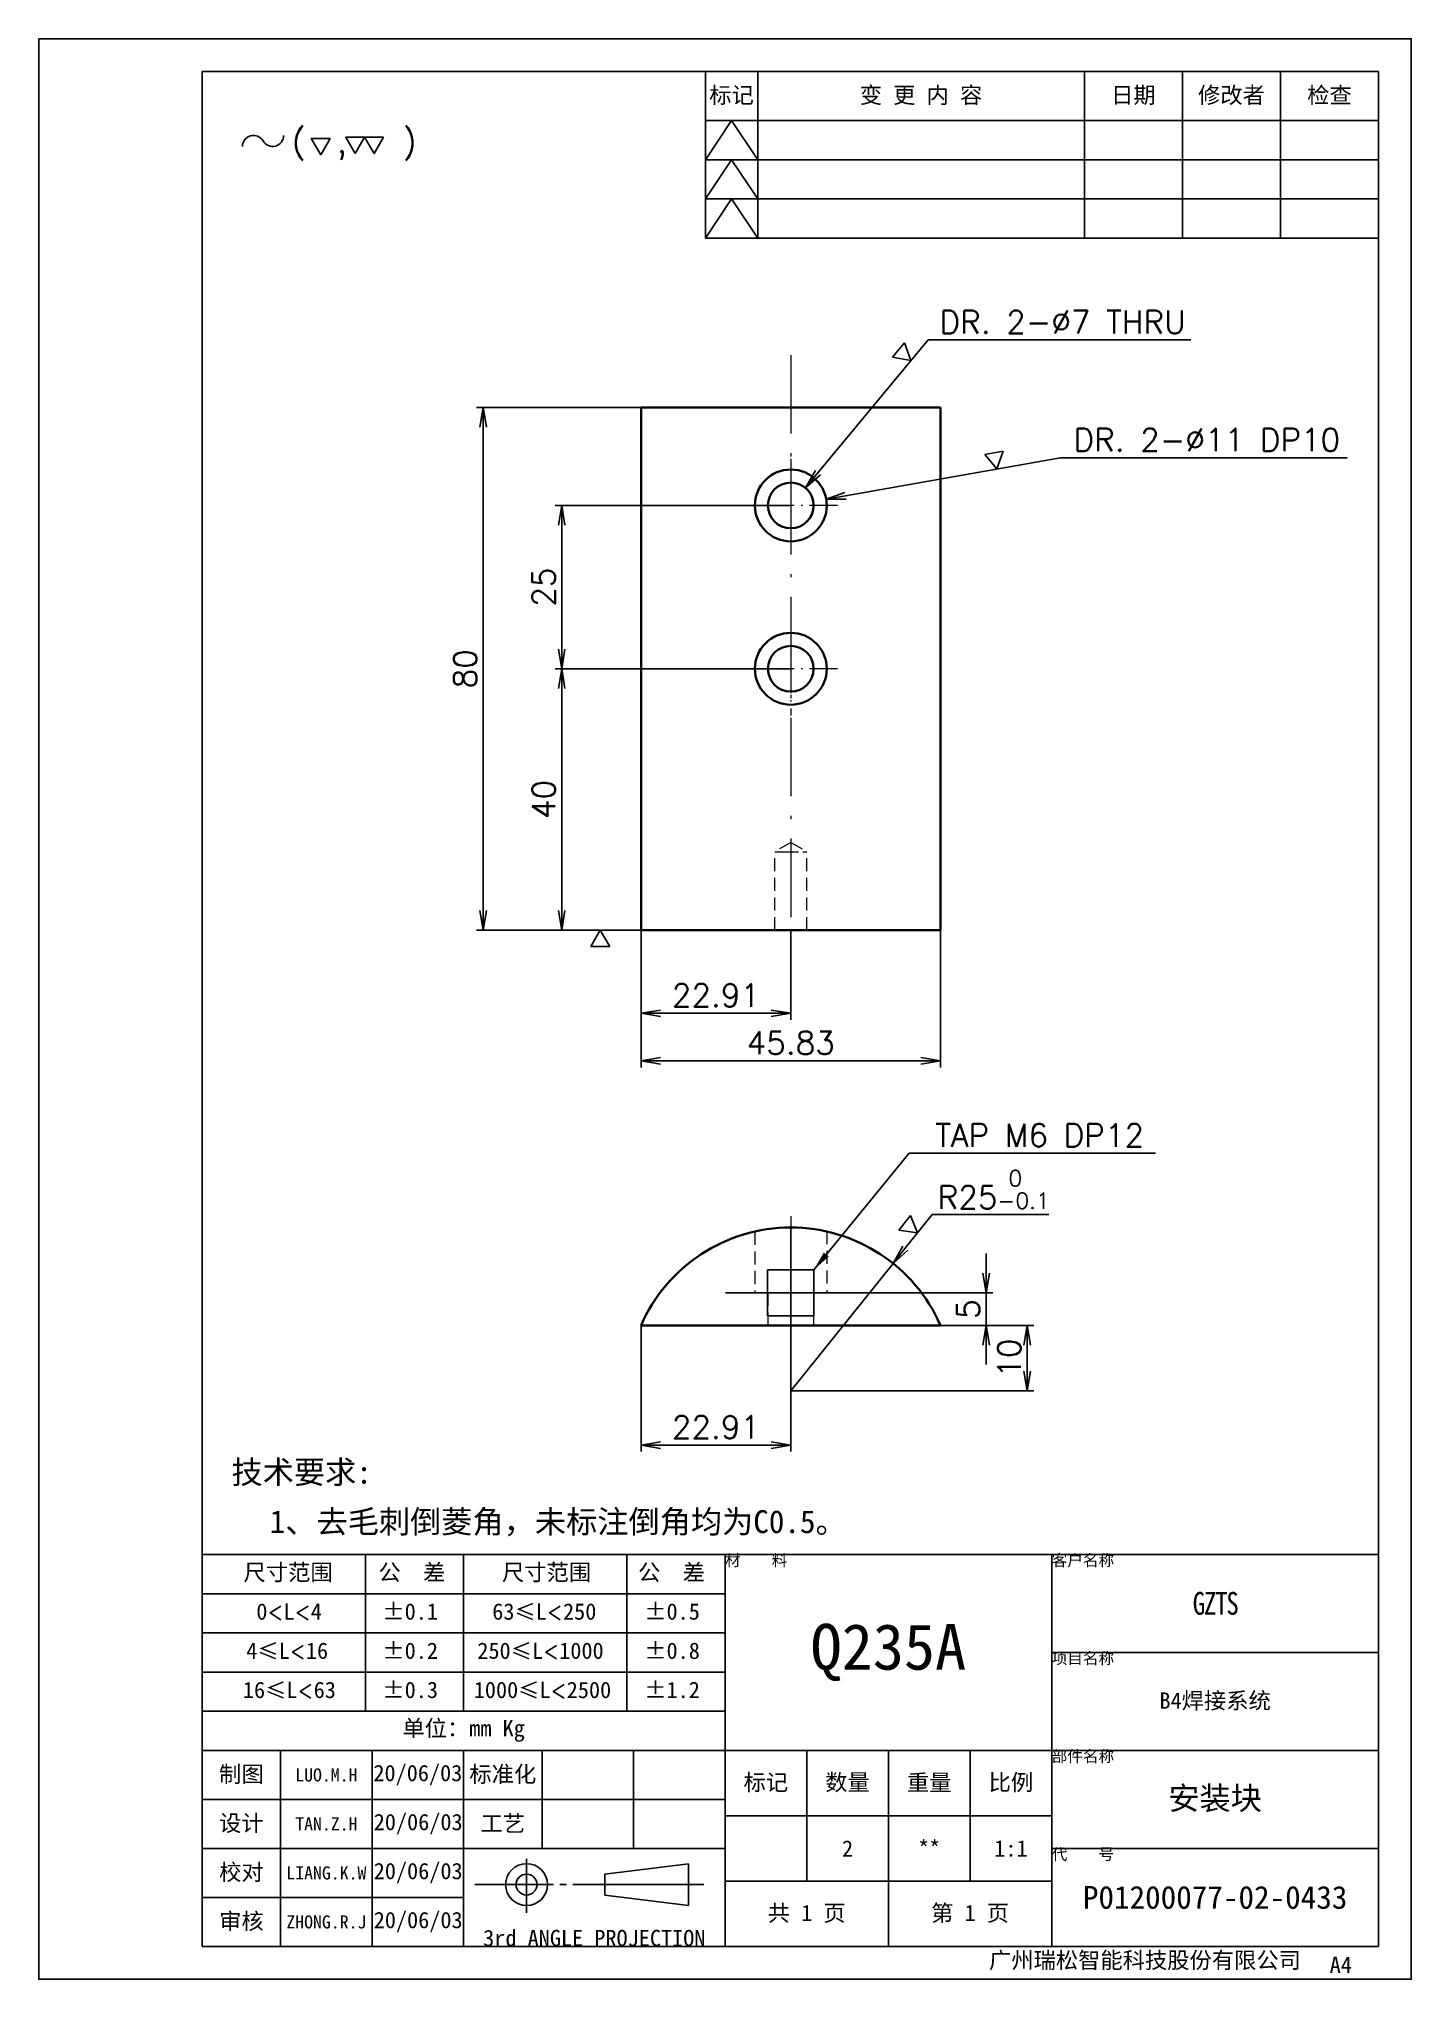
# Model space of a CAD drawing. Header units: millimetres. Extents: x -73083 to 81340, y -6859 to 6812.
# Drawn here: x 79969.9 to 80179.9, y -6859.1 to -6562.1 of the extents above; entities that cross this region are included whole.
import ezdxf

# ---------------------------------------------------------------- set-up
doc = ezdxf.new("R2010")
doc.units = ezdxf.units.MM
for name, pattern in [('ACISOWELD', [3, 2, -1]), ('AM_ISO02W050', [7.5, 6, -1.5]), ('AM_ISO08W050', [18, 12, -1.5, 3, -1.5]), ('CENTER-HOKUTO', [23, 20, -1, 1, -1]), ('DASHDOT', [18.5, 12, -3, 0.5, -3])]:
    doc.linetypes.add(name, pattern=pattern)
for name, color, linetype in [('A4', 7, 'Continuous'), ('title_frame', 7, 'Continuous'), ('word_dim', 253, 'Continuous')]:
    doc.layers.add(name, color=color, linetype=linetype)
for name, color, linetype, lineweight in [('AM_7', 2, 'AM_ISO08W050', 25), ('AM_HID', 1, 'AM_ISO02W050', 25), ('SOLID LINE', 7, 'Continuous', 30)]:
    doc.layers.add(name, color=color, linetype=linetype, lineweight=lineweight)
doc.styles.get("Standard").update_dxf_attribs({"font": 'romans.shx', "bigfont": 'bigfont.shx'})
doc.dimstyles.new('1-1', dxfattribs={"dimtxt": 3.5, "dimasz": 3, "dimexe": 1, "dimexo": 0, "dimgap": 1, "dimtad": 3, "dimdsep": 46, "dimtxsty": 'Standard', "dimblk1": 'OPEN', "dimblk2": 'OPEN', "dimsah": 1, "dimcen": 0, "dimclrd": 256, "dimclre": 256, "dimclrt": 3, "dimadec": 0, "dimazin": 0, "dimtfac": 1, "dimtmove": 0, "dimatfit": 3, "dimfxl": 0, "dimtolj": 1, "dimtzin": 0, "dimarcsym": 0})
doc.dimstyles.new('1-1$3', dxfattribs={"dimtxt": 3.5, "dimasz": 3, "dimexe": 1, "dimexo": 0, "dimgap": 1, "dimtad": 3, "dimtih": 1, "dimtoh": 1, "dimdsep": 46, "dimtxsty": 'Standard', "dimblk1": 'OPEN', "dimblk2": 'OPEN', "dimsah": 1, "dimcen": 0, "dimclrd": 256, "dimclre": 256, "dimclrt": 3, "dimazin": 2, "dimtfac": 1, "dimtmove": 0, "dimatfit": 3, "dimldrblk": 'OPEN', "dimfxl": 0, "dimtolj": 1, "dimlwd": -1, "dimlwe": -1, "dimarcsym": 0})
doc.dimstyles.new('1-1$4', dxfattribs={"dimtxt": 3.5, "dimasz": 3, "dimexe": 1, "dimexo": 0, "dimgap": 1, "dimtad": 3, "dimtih": 1, "dimtoh": 1, "dimdsep": 46, "dimtxsty": 'Standard', "dimblk1": 'OPEN', "dimblk2": 'OPEN', "dimsah": 1, "dimcen": 0, "dimclrd": 256, "dimclre": 256, "dimclrt": 3, "dimazin": 2, "dimtfac": 1, "dimtmove": 0, "dimatfit": 3, "dimldrblk": 'OPEN', "dimfxl": 0, "dimtolj": 1, "dimlwd": -1, "dimlwe": -1, "dimarcsym": 0})

msp = doc.modelspace()

# ---------------------------------------------------------------- texts
at = {"layer": 'SOLID LINE', "ltscale": 0.5}
for s, insert, char_height, width, attachment_point in [('\\pt15;{\\fSimHei|b0|i0|c134|p2;\\C3;标记}', (80075.86435, -6570.84132), 2.5, 8, 5), ('\\pt15;{\\fSimHei|b0|i0|c134|p2;\\C3;变 更 内 容}', (80104.86435, -6570.84132), 2.5, 50, 5), ('\\pt15;{\\fSimHei|b0|i0|c134|p2;\\C3;日期}', (80137.36435, -6570.84132), 2.5, 15, 5), ('\\pt15;{\\fSimHei|b0|i0|c134|p2;\\C3;修改者}', (80152.36435, -6570.84132), 2.5, 15, 5), ('\\pt15;{\\fSimHei|b0|i0|c134|p2;\\C3;检查}', (80167.36435, -6570.84132), 2.5, 15, 5), ('\\pt21;{\\fSimHei|b0|i0|c134|p2;\\C3;技术要求:}', (79999.35114, -6779.73133), 3.5, 30.060526, 1), ('\\pt21;{\\fSimHei|b0|i0|c134|p2;\\C3;\\P1、去毛刺倒菱角，未标注倒角均为C0.5。}', (80005.20046, -6781.47253), 3.5, 111.5909352, 1), ('\\pt15;{\\fSimHei|b0|i0|c134|p2;\\C3;尺寸范围}', (80001.18431, -6795.56238), 2.5, 45.3015188, 1), ('\\pt15;{\\fSimHei|b0|i0|c134|p2;\\C3;公  差}', (80021.83805, -6795.56238), 2.5, 45.3015188, 1), ('\\pt15;{\\fSimHei|b0|i0|c134|p2;\\C3;尺寸范围}', (80040.73176, -6795.56238), 2.5, 45.3015188, 1), ('\\pt15;{\\fSimHei|b0|i0|c134|p2;\\C3;公  差}', (80061.57041, -6795.56238), 2.5, 45.3015188, 1), ('{\\fSimHei|b0|i0|c134|p2;\\C3;材    料}', (80074.86435, -6794.09132), 1.75, 50, 1), ('\\pt10.5;{\\fSimHei|b0|i0|c134|p2;\\C3;客户名称}', (80124.86435, -6794.09132), 1.75, 50, 1), ('{\\fSimHei|b0|i0|c134|p2;\\W0.8;\\T0.9;\\C3;GZTS}', (80149.86435, -6801.59132), 3.5, 50, 5), ('\\pt15;{\\fSimHei|b0|i0|c134|p2;\\C3;0\\Fromans,bigfont|c134;\\H0.9583x;<\\fSimHei|b0|i0|c134|p2;\\H1.044x;L\\Fromans,bigfont|c134;\\H0.9583x;<\\fSimHei|b0|i0|c134|p2;\\H1.044x;4}', (80003.14488, -6801.56238), 2.5, 45.3015188, 1), ('\\pt15;{\\fSimHei|b0|i0|c134|p2;\\C3;%%P0.1}', (80022.44669, -6801.56238), 2.5, 45.3015188, 1), ('\\pt15;{\\fSimHei|b0|i0|c134|p2;\\C3;63\\H0.9583x;≤\\H1.044x;L\\Fromans,bigfont|c134;\\H0.9579x;<\\fSimHei|b0|i0|c134|p2;\\H1.044x;250}', (80039.24803, -6801.56238), 2.5, 45.3015188, 1), ('\\pt15;{\\fSimHei|b0|i0|c134|p2;\\C3;%%P0.5}', (80062.51701, -6801.56238), 2.5, 45.3015188, 1), ('\\pt42;{\\fSimHei|b0|i0|c134|p2;\\C3;Q235A}', (80099.86435, -6809.09132), 7, 50, 5), ('\\pt15;{\\fSimHei|b0|i0|c134|p2;\\C3;4\\H0.9583x;≤\\H1.043x;L\\Fromans,bigfont|c134;\\H0.9588x;<\\fSimHei|b0|i0|c134|p2;\\H1.043x;16}', (80001.61086, -6807.56238), 2.5, 45.3015188, 1), ('\\pt15;{\\fSimHei|b0|i0|c134|p2;\\C3;%%P0.2}', (80022.44669, -6807.56238), 2.5, 45.3015188, 1), ('\\pt15;{\\fSimHei|b0|i0|c134|p2;\\C3;250\\H0.9583x;≤\\H1.044x;L\\Fromans,bigfont|c134;\\H0.9579x;<\\fSimHei|b0|i0|c134|p2;\\H1.044x;1000}', (80036.96539, -6807.56238), 2.5, 45.3015188, 1), ('\\pt15;{\\fSimHei|b0|i0|c134|p2;\\C3;%%P0.8}', (80062.51701, -6807.56238), 2.5, 45.3015188, 1), ('\\pt10.5;{\\fSimHei|b0|i0|c134|p2;\\C3;项目名称}', (80124.86435, -6809.09132), 1.75, 50, 1), ('\\pt15;{\\fSimHei|b0|i0|c134|p2;\\C3;16\\H0.9583x;≤\\H1.044x;L\\Fromans,bigfont|c134;\\H0.9579x;<\\fSimHei|b0|i0|c134|p2;\\H1.044x;63}', (80001.09581, -6813.56238), 2.5, 45.3015188, 1), ('\\pt15;{\\fSimHei|b0|i0|c134|p2;\\C3;%%P0.3}', (80022.44669, -6813.56238), 2.5, 45.3015188, 1), ('\\pt15;{\\fSimHei|b0|i0|c134|p2;\\C3;%%P1.2}', (80062.51701, -6813.56238), 2.5, 45.3015188, 1), ('{\\fSimHei|b0|i0|c134|p2;\\C3;B4焊接系统}', (80149.86435, -6816.59132), 2.5, 50, 5), ('\\pt15;{\\fSimHei|b0|i0|c134|p2;\\C3;单位：mm Kg}', (80034.86435, -6821.09132), 2.5, 80, 5), ('\\pt10.5;{\\fSimHei|b0|i0|c134|p2;\\C3;部件名称}', (80124.86435, -6824.09132), 1.75, 50, 1), ('\\pt15;{\\fSimHei|b0|i0|c134|p2;\\C3;制图}', (80000.86435, -6827.84132), 2.5, 12, 5), ('\\pt288;{\\fSimHei|b0|i0|c134|p2;\\H0.8x;\\C3;LUO.M.H}', (80013.86435, -6827.84132), 2.5, 14, 5), ('\\pt60;{\\fSimHei|b0|i0|c134|p2;\\C3;20/06/03}', (80027.86435, -6827.84132), 2.5, 14, 5), ('\\pt15;{\\fSimHei|b0|i0|c134|p2;\\C3;标准化}', (80040.86435, -6827.84132), 2.5, 12, 5), ('\\pt15;{\\fSimHei|b0|i0|c134|p2;\\C3;标记}', (80081.11435, -6829.09132), 2.5, 12.5, 5), ('\\pt15;{\\fSimHei|b0|i0|c134|p2;\\C3;数量}', (80093.61435, -6829.09132), 2.5, 12.5, 5), ('\\pt15;{\\fSimHei|b0|i0|c134|p2;\\C3;重量}', (80106.11435, -6829.09132), 2.5, 12.5, 5), ('\\pt15;{\\fSimHei|b0|i0|c134|p2;\\C3;比例}', (80118.61435, -6829.09132), 2.5, 12.5, 5), ('{\\fSimHei|b0|i0|c134|p2;\\C3;安装块}', (80149.86435, -6831.59132), 3.5, 50, 5), ('\\pt15;{\\fSimHei|b0|i0|c134|p2;\\C3;设计}', (80000.86435, -6835.34132), 2.5, 12, 5), ('\\pt60;{\\fSimHei|b0|i0|c134|p2;\\C3;20/06/03}', (80027.91498, -6835.34132), 2.5, 13.8987286, 5), ('\\pt15;{\\fSimHei|b0|i0|c134|p2;\\C3;工艺}', (80040.86435, -6835.34132), 2.5, 12, 5), ('\\pt288;{\\fSimHei|b0|i0|c134|p2;\\H0.8x;\\C3;TAN.Z.H}', (80013.86435, -6835.34132), 2.5, 14, 5), ('\\pt15;{\\fSimHei|b0|i0|c134|p2;\\C3;2}', (80093.61435, -6839.09132), 2.5, 12.5, 5), ('\\pt15;{\\fSimHei|b0|i0|c134|p2;\\C3;**}', (80106.11435, -6839.09132), 2.5, 12.5, 5), ('\\pt15;{\\fSimHei|b0|i0|c134|p2;\\C3;1:1}', (80118.61435, -6839.09132), 2.5, 12.5, 5), ('\\pt10.5;{\\fSimHei|b0|i0|c134|p2;\\C3;代    号}', (80124.86435, -6839.09132), 1.75, 50, 1), ('\\pt15;{\\fSimHei|b0|i0|c134|p2;\\C3;校对}', (80000.86435, -6842.84132), 2.5, 12, 5), ('\\pt288;{\\fSimHei|b0|i0|c134|p2;\\H0.8x;\\C3;LIANG.K.W}', (80013.86435, -6842.84132), 2.5, 14, 5), ('\\pt60;{\\fSimHei|b0|i0|c134|p2;\\C3;20/06/03}', (80027.91498, -6842.84132), 2.5, 13.8987286, 5), ('{\\fSimHei|b0|i0|c134|p2;\\C3;P01200077-02-0433}', (80149.86435, -6846.59132), 3.5, 50, 5), ('\\pt15;{\\fSimHei|b0|i0|c134|p2;\\C3;审核}', (80000.86435, -6850.34132), 2.5, 12, 5), ('\\pt60;{\\fSimHei|b0|i0|c134|p2;\\C3;20/06/03}', (80027.91498, -6850.34132), 2.5, 13.8987286, 5), ('\\pt15;{\\fSimHei|b0|i0|c134|p2;\\C3;共 1 页}', (80087.36435, -6849.09132), 2.5, 25, 5), ('\\pt15;{\\fSimHei|b0|i0|c134|p2;\\C3;第 1 页}', (80112.36435, -6849.09132), 2.5, 25, 5), ('\\pt288;{\\fSimHei|b0|i0|c134|p2;\\H0.8x;\\C3;ZHONG.R.J}', (80013.86435, -6850.34132), 2.5, 14, 5), ('{\\fSimHei|b0|i0|c134|p2;\\C3;3rd ANGLE PROJECTION}', (80054.86435, -6854.09132), 2.5, 40, 8)]:
    msp.add_mtext(s, dxfattribs=dict(at, insert=insert, char_height=char_height, width=width, attachment_point=attachment_point))
at = {"layer": 'SOLID LINE', "ltscale": 0.5, "insert": (80036.41669, -6813.56238), "char_height": 2.5, "width": 45.3015188, "attachment_point": 1, "line_spacing_factor": 0.72}
msp.add_mtext('\\pt15;{\\fSimHei|b0|i0|c134|p2;\\C3;1000\\H0.9583x;≤\\H1.044x;L\\Fromans,bigfont|c134;\\H0.9579x;<\\fSimHei|b0|i0|c134|p2;\\H1.044x;2500}', dxfattribs=at)
at = {"layer": 'word_dim', "color": 3, "linetype": 'Continuous', "ltscale": 5, "insert": (80107.04473, -6731.6679), "char_height": 3.5, "width": 48.5973077, "attachment_point": 7}
msp.add_mtext('TAP M6 DP12', dxfattribs=at)
at = {"layer": 'word_dim', "linetype": 'Continuous', "char_height": 2.5, "width": 66.8459239, "attachment_point": 1}
for s, insert in [('\\pt15;{\\fSimHei|b0|i0|c134|p2;\\C3;广州瑞松智能科技股份有限公司}', (80115.25878, -6854.92497)), ('\\pt21;{\\fSimHei|b0|i0|c134|p2;\\C3;A4}', (80167.39142, -6855.63426))]:
    msp.add_mtext(s, dxfattribs=dict(at, insert=insert))

# ---------------------------------------------------------------- blocks, each defined once
blk = doc.blocks.new('_Open')
at = {"color": 0, "lineweight": -2}
for p, q in [((-1, 0.167), (0, 0)), ((-1, -0.167), (0, 0)), ((0, 0), (-1, 0))]:
    blk.add_line(p, q, dxfattribs=at)
blk = doc.blocks.new('*D2218')
at = {"layer": 'DEFPOINTS', "color": 0, "linetype": 'Continuous', "ltscale": 5}
for p in [(80107.84, -6759.03), (80121.11, -6759.03), (80084.93, -6769.03)]:
    blk.add_point(p, dxfattribs=at)
at = {"layer": 'word_dim', "linetype": 'Continuous', "lineweight": -2, "ltscale": 5}
for p, q in [((80107.84, -6759.03), (80122.11, -6759.03)), ((80121.11, -6766.03), (80121.11, -6762.03)), ((80084.93, -6769.03), (80122.11, -6769.03))]:
    blk.add_line(p, q, dxfattribs=at)
at = {"layer": 'word_dim', "linetype": 'Continuous', "lineweight": -2, "ltscale": 5, "xscale": 3, "yscale": 3, "zscale": 3}
for p, rotation in [((80121.11, -6759.03), 90), ((80121.11, -6769.03), 270)]:
    blk.add_blockref('_Open', p, dxfattribs=dict(at, rotation=rotation))
at = {"layer": 'word_dim', "color": 3, "linetype": 'Continuous', "ltscale": 5, "insert": (80118.36, -6764.03), "char_height": 3.5, "attachment_point": 5, "rotation": 90}
blk.add_mtext('\\A1;10', dxfattribs=at)
blk = doc.blocks.new('*D2219')
at = {"layer": 'DEFPOINTS', "color": 0, "linetype": 'Continuous', "ltscale": 5}
for p in [(80084.93, -6754.03), (80091.29, -6759.03), (80114.83, -6759.03)]:
    blk.add_point(p, dxfattribs=at)
at = {"layer": 'word_dim', "linetype": 'Continuous', "lineweight": -2, "ltscale": 5}
for p, q in [((80114.83, -6751.03), (80114.83, -6748.03)), ((80084.93, -6754.03), (80115.83, -6754.03)), ((80114.83, -6754.03), (80114.83, -6759.03)), ((80091.29, -6759.03), (80115.83, -6759.03)), ((80114.83, -6762.03), (80114.83, -6765.03))]:
    blk.add_line(p, q, dxfattribs=at)
at = {"layer": 'word_dim', "linetype": 'Continuous', "lineweight": -2, "ltscale": 5, "xscale": 3, "yscale": 3, "zscale": 3}
for p, rotation in [((80114.83, -6754.03), 270), ((80114.83, -6759.03), 90)]:
    blk.add_blockref('_Open', p, dxfattribs=dict(at, rotation=rotation))
at = {"layer": 'word_dim', "color": 3, "linetype": 'Continuous', "ltscale": 5, "insert": (80112.08, -6756.53), "char_height": 3.5, "attachment_point": 5, "rotation": 90}
blk.add_mtext('\\A1;5', dxfattribs=at)
blk = doc.blocks.new('*D2220')
at = {"layer": 'DEFPOINTS', "color": 0, "linetype": 'Continuous', "ltscale": 5}
for p in [(80084.93, -6754.03), (80062.02, -6759.03), (80062.02, -6777.34)]:
    blk.add_point(p, dxfattribs=at)
at = {"layer": 'word_dim', "linetype": 'Continuous', "lineweight": -2, "ltscale": 5}
for p, q in [((80084.93, -6754.03), (80084.93, -6778.34)), ((80062.02, -6759.03), (80062.02, -6778.34)), ((80081.93, -6777.34), (80065.02, -6777.34))]:
    blk.add_line(p, q, dxfattribs=at)
at = {"layer": 'word_dim', "linetype": 'Continuous', "lineweight": -2, "ltscale": 5, "xscale": 3, "yscale": 3, "zscale": 3, "rotation": 180}
blk.add_blockref('_Open', (80062.02, -6777.34), dxfattribs=at)
at = {"layer": 'word_dim', "linetype": 'Continuous', "lineweight": -2, "ltscale": 5, "xscale": 3, "yscale": 3, "zscale": 3}
blk.add_blockref('_Open', (80084.93, -6777.34), dxfattribs=at)
at = {"layer": 'word_dim', "color": 3, "linetype": 'Continuous', "ltscale": 5, "insert": (80073.48, -6774.59), "char_height": 3.5, "attachment_point": 5}
blk.add_mtext('\\A1;22.91', dxfattribs=at)
blk = doc.blocks.new('MARK_M6BOLT')
at = {"color": 3, "linetype": 'Continuous'}
for p, q in [((-1.77, 1.77), (1.77, 1.77)), ((-1.77, -1.77), (-1.77, 1.77)), ((1.77, -1.77), (1.77, 1.77)), ((-1.77, -1.77), (1.77, -1.77))]:
    blk.add_line(p, q, dxfattribs=at)
blk = doc.blocks.new('MARK_CENTER')
at = {"color": 2, "linetype": 'CENTER-HOKUTO'}
for p, q in [((0, 10), (0, -10)), ((-10, 0), (10, 0))]:
    blk.add_line(p, q, dxfattribs=at)
blk = doc.blocks.new('*D2221')
at = {"layer": 'DEFPOINTS', "color": 0, "linetype": 'Continuous', "ltscale": 5}
for p in [(80100.58, -6749.53), (80084.93, -6769.03)]:
    blk.add_point(p, dxfattribs=at)
at = {"layer": 'word_dim', "ltscale": 5}
for p, q in [((80106.56, -6742.07), (80102.45, -6747.19)), ((80124.41, -6742.07), (80106.56, -6742.07)), ((80084.93, -6769.03), (80100.58, -6749.53))]:
    blk.add_line(p, q, dxfattribs=at)
at = {"layer": 'word_dim', "linetype": 'Continuous', "ltscale": 5, "xscale": 3, "yscale": 3, "zscale": 3, "rotation": 231.2619480508847}
blk.add_blockref('_Open', (80100.58, -6749.53), dxfattribs=at)
at = {"layer": 'word_dim', "color": 3, "linetype": 'Continuous', "ltscale": 5, "insert": (80115.98, -6738.22), "char_height": 3.5, "attachment_point": 5}
blk.add_mtext('R25{\\H2.450000;\\S 0^ -0.1;}', dxfattribs=at)
blk = doc.blocks.new('shiage1')
at = {"layer": 'word_dim', "color": 3, "linetype": 'Continuous'}
for p, q in [((0, 0), (-1.44, 2.5)), ((-1.44, 2.5), (1.44, 2.5)), ((1.44, 2.5), (0, 0))]:
    blk.add_line(p, q, dxfattribs=at)
blk = doc.blocks.new('*D2222')
at = {"layer": 'DEFPOINTS', "color": 0, "linetype": 'Continuous', "ltscale": 5}
for p in [(80037.86, -6618.51), (80062.02, -6618.51), (80060.11, -6698.51)]:
    blk.add_point(p, dxfattribs=at)
at = {"layer": 'word_dim', "linetype": 'Continuous', "lineweight": -2, "ltscale": 5}
for p, q in [((80062.02, -6618.51), (80036.86, -6618.51)), ((80037.86, -6695.51), (80037.86, -6621.51)), ((80060.11, -6698.51), (80036.86, -6698.51))]:
    blk.add_line(p, q, dxfattribs=at)
at = {"layer": 'word_dim', "linetype": 'Continuous', "lineweight": -2, "ltscale": 5, "xscale": 3, "yscale": 3, "zscale": 3}
for p, rotation in [((80037.86, -6618.51), 90), ((80037.86, -6698.51), 270)]:
    blk.add_blockref('_Open', p, dxfattribs=dict(at, rotation=rotation))
at = {"layer": 'word_dim', "color": 3, "linetype": 'Continuous', "ltscale": 5, "insert": (80035.11, -6658.51), "char_height": 3.5, "attachment_point": 5, "rotation": 90}
blk.add_mtext('\\A1;80', dxfattribs=at)
blk = doc.blocks.new('*D2223')
at = {"layer": 'DEFPOINTS', "color": 0, "linetype": 'Continuous', "ltscale": 5}
for p in [(80084.75, -6658.51), (80049.88, -6698.51), (80062.02, -6698.51)]:
    blk.add_point(p, dxfattribs=at)
at = {"layer": 'word_dim', "linetype": 'Continuous', "lineweight": -2, "ltscale": 5}
for p, q in [((80084.75, -6658.51), (80048.88, -6658.51)), ((80049.88, -6661.51), (80049.88, -6695.51)), ((80062.02, -6698.51), (80048.88, -6698.51))]:
    blk.add_line(p, q, dxfattribs=at)
at = {"layer": 'word_dim', "linetype": 'Continuous', "lineweight": -2, "ltscale": 5, "xscale": 3, "yscale": 3, "zscale": 3}
for p, rotation in [((80049.88, -6658.51), 90), ((80049.88, -6698.51), 270)]:
    blk.add_blockref('_Open', p, dxfattribs=dict(at, rotation=rotation))
at = {"layer": 'word_dim', "color": 3, "linetype": 'Continuous', "ltscale": 5, "insert": (80047.13, -6678.51), "char_height": 3.5, "attachment_point": 5, "rotation": 90}
blk.add_mtext('\\A1;40', dxfattribs=at)
blk = doc.blocks.new('*D2224')
at = {"layer": 'DEFPOINTS', "color": 0, "linetype": 'Continuous', "ltscale": 5}
for p in [(80049.88, -6633.51), (80084.93, -6633.51), (80084.93, -6658.51)]:
    blk.add_point(p, dxfattribs=at)
at = {"layer": 'word_dim', "linetype": 'Continuous', "lineweight": -2, "ltscale": 5}
for p, q in [((80084.93, -6633.51), (80048.88, -6633.51)), ((80049.88, -6655.51), (80049.88, -6636.51)), ((80084.93, -6658.51), (80048.88, -6658.51))]:
    blk.add_line(p, q, dxfattribs=at)
at = {"layer": 'word_dim', "linetype": 'Continuous', "lineweight": -2, "ltscale": 5, "xscale": 3, "yscale": 3, "zscale": 3}
for p, rotation in [((80049.88, -6633.51), 90), ((80049.88, -6658.51), 270)]:
    blk.add_blockref('_Open', p, dxfattribs=dict(at, rotation=rotation))
at = {"layer": 'word_dim', "color": 3, "linetype": 'Continuous', "ltscale": 5, "insert": (80047.13, -6646.01), "char_height": 3.5, "attachment_point": 5, "rotation": 90}
blk.add_mtext('\\A1;25', dxfattribs=at)
blk = doc.blocks.new('*D2225')
at = {"layer": 'DEFPOINTS', "color": 0, "linetype": 'Continuous', "ltscale": 5}
for p in [(80062.02, -6698.51), (80084.93, -6698.51), (80062.02, -6711.25)]:
    blk.add_point(p, dxfattribs=at)
at = {"layer": 'word_dim', "linetype": 'Continuous', "lineweight": -2, "ltscale": 5}
for p, q in [((80062.02, -6698.51), (80062.02, -6712.25)), ((80084.93, -6698.51), (80084.93, -6712.25)), ((80081.93, -6711.25), (80065.02, -6711.25))]:
    blk.add_line(p, q, dxfattribs=at)
at = {"layer": 'word_dim', "linetype": 'Continuous', "lineweight": -2, "ltscale": 5, "xscale": 3, "yscale": 3, "zscale": 3, "rotation": 180}
blk.add_blockref('_Open', (80062.02, -6711.25), dxfattribs=at)
at = {"layer": 'word_dim', "linetype": 'Continuous', "lineweight": -2, "ltscale": 5, "xscale": 3, "yscale": 3, "zscale": 3}
blk.add_blockref('_Open', (80084.93, -6711.25), dxfattribs=at)
at = {"layer": 'word_dim', "color": 3, "linetype": 'Continuous', "ltscale": 5, "insert": (80073.48, -6708.5), "char_height": 3.5, "attachment_point": 5}
blk.add_mtext('\\A1;22.91', dxfattribs=at)
blk = doc.blocks.new('*D2226')
at = {"layer": 'DEFPOINTS', "color": 0, "linetype": 'Continuous', "ltscale": 5}
for p in [(80062.02, -6698.51), (80107.84, -6698.51), (80062.02, -6718.52)]:
    blk.add_point(p, dxfattribs=at)
at = {"layer": 'word_dim', "linetype": 'Continuous', "lineweight": -2, "ltscale": 5}
for p, q in [((80062.02, -6698.51), (80062.02, -6719.52)), ((80107.84, -6698.51), (80107.84, -6719.52)), ((80104.84, -6718.52), (80065.02, -6718.52))]:
    blk.add_line(p, q, dxfattribs=at)
at = {"layer": 'word_dim', "linetype": 'Continuous', "lineweight": -2, "ltscale": 5, "xscale": 3, "yscale": 3, "zscale": 3, "rotation": 180}
blk.add_blockref('_Open', (80062.02, -6718.52), dxfattribs=at)
at = {"layer": 'word_dim', "linetype": 'Continuous', "lineweight": -2, "ltscale": 5, "xscale": 3, "yscale": 3, "zscale": 3}
blk.add_blockref('_Open', (80107.84, -6718.52), dxfattribs=at)
at = {"layer": 'word_dim', "color": 3, "linetype": 'Continuous', "ltscale": 5, "insert": (80084.93, -6715.77), "char_height": 3.5, "attachment_point": 5}
blk.add_mtext('\\A1;45.83', dxfattribs=at)
blk = doc.blocks.new('*D2227')
at = {"layer": 'DEFPOINTS', "color": 0, "linetype": 'Continuous', "ltscale": 5}
for p in [(80087.17, -6630.82), (80082.7, -6636.21)]:
    blk.add_point(p, dxfattribs=at)
at = {"layer": 'word_dim', "ltscale": 5}
for p, q in [((80105.93, -6608.19), (80089.08, -6628.51)), ((80146.13, -6608.19), (80105.93, -6608.19))]:
    blk.add_line(p, q, dxfattribs=at)
at = {"layer": 'word_dim', "linetype": 'Continuous', "ltscale": 5, "xscale": 3, "yscale": 3, "zscale": 3, "rotation": 230.3384250657969}
blk.add_blockref('_Open', (80087.17, -6630.82), dxfattribs=at)
at = {"layer": 'word_dim', "color": 3, "linetype": 'Continuous', "ltscale": 5, "insert": (80126.53, -6605.44), "char_height": 3.5, "attachment_point": 5}
blk.add_mtext('\\A1;DR. 2-∅7 THRU', dxfattribs=at)
blk = doc.blocks.new('*D2228')
at = {"layer": 'DEFPOINTS', "color": 0, "linetype": 'Continuous', "ltscale": 5}
for p in [(80079.52, -6634.47), (80090.35, -6632.56)]:
    blk.add_point(p, dxfattribs=at)
at = {"layer": 'word_dim', "ltscale": 5}
for p, q in [((80126.18, -6626.22), (80093.3, -6632.03)), ((80170.05, -6626.22), (80126.18, -6626.22))]:
    blk.add_line(p, q, dxfattribs=at)
at = {"layer": 'word_dim', "linetype": 'Continuous', "ltscale": 5, "xscale": 3, "yscale": 3, "zscale": 3, "rotation": 190.0301770489984}
blk.add_blockref('_Open', (80090.35, -6632.56), dxfattribs=at)
at = {"layer": 'word_dim', "color": 3, "linetype": 'Continuous', "ltscale": 5, "insert": (80148.61, -6623.47), "char_height": 3.5, "attachment_point": 5}
blk.add_mtext('\\A1;DR. 2-∅11 DP10', dxfattribs=at)
blk = doc.blocks.new('shiage0')
at = {"layer": 'word_dim', "color": 3, "linetype": 'Continuous'}
for centre, start, end in [((1.69, 0), 30, 180), ((4.61, 1.69), 210, 0)]:
    blk.add_arc(centre, 1.69, start, end, dxfattribs=at)
blk = doc.blocks.new('11')
at = {"layer": 'title_frame', "color": 3, "linetype": 'Continuous'}
for points in [[(20.38, 3.57), (18.93, 6.07), (24.71, 6.07), (23.27, 3.57), (21.82, 6.07)], [(15.1, 3.38), (13.66, 5.88), (16.55, 5.88)]]:
    blk.add_lwpolyline(points, close=True, dxfattribs=at)
blk.add_blockref('shiage0', (3.13, 4.67), dxfattribs=at)
blk.add_text('(  ,   )', height=3.5, dxfattribs=at).set_placement((10.71, 3.7))

# ---------------------------------------------------------------- dimensions: what is measured, and where the dimension line sits
at = {"layer": 'word_dim', "linetype": 'Continuous', "ltscale": 5}
for p1, p2, text, picture, middle in [((80082.69731, -6636.20848), (80087.16507, -6630.81969), 'DR. 2-<> THRU', '*D2227', (80126.52676, -6608.19026)), ((80079.51525, -6634.472), (80090.34713, -6632.55617), 'DR. 2-<> DP10', '*D2228', (80126.17942, -6626.21851))]:
    dim = msp.add_diameter_dim_2p(p1=p1, p2=p2, text=text, dimstyle='1-1$3', override={"dimtofl": 0}, dxfattribs=at)
    dim.commit()
    dim.dimension.update_dxf_attribs({"geometry": picture, "text_midpoint": middle, "dimtype": 163})
for base, p1, p2, picture, middle in [((80037.86276, -6618.51409), (80060.11283, -6698.51409), (80062.01831, -6618.51409), '*D2222', (80035.11276, -6658.51409)), ((80049.88251, -6633.51409), (80084.93315, -6658.51409), (80084.93315, -6633.51409), '*D2224', (80047.13251, -6646.01409)), ((80049.88251, -6698.51409), (80084.75151, -6658.51409), (80062.01831, -6698.51409), '*D2223', (80047.13251, -6678.51409)), ((80114.83286, -6759.03032), (80084.93216, -6754.03032), (80091.28685, -6759.03032), '*D2219', (80112.08286, -6756.53032)), ((80121.11351, -6759.03032), (80084.93216, -6769.03032), (80107.84407, -6759.03032), '*D2218', (80118.36351, -6764.03032))]:
    dim = msp.add_linear_dim(base=base, p1=p1, p2=p2, angle=90, dimstyle='1-1', dxfattribs=at)
    dim.commit()
    dim.dimension.update_dxf_attribs({"geometry": picture, "text_midpoint": middle})
for base, p1, p2, picture, middle in [((80062.01831, -6711.25037), (80084.93315, -6698.51409), (80062.01831, -6698.51409), '*D2225', (80073.47573, -6708.50037)), ((80062.01831, -6718.51689), (80107.84407, -6698.51409), (80062.01831, -6698.51409), '*D2226', (80084.93119, -6715.76689)), ((80062.01831, -6777.33854), (80084.93216, -6754.03032), (80062.01831, -6759.03032), '*D2220', (80073.47524, -6774.58854))]:
    dim = msp.add_linear_dim(base=base, p1=p1, p2=p2, dimstyle='1-1', dxfattribs=at)
    dim.commit()
    dim.dimension.update_dxf_attribs({"geometry": picture, "text_midpoint": middle})
dim = msp.add_radius_dim(center=(80084.93216, -6769.03032), mpoint=(80100.57618, -6749.52995), dimstyle='1-1$4', override={"dimgap": 1, "dimtol": 1, "dimlim": 0, "dimtp": 0, "dimtm": 0.1, "dimtfac": 0.7, "dimtolj": 0, "dimtzin": 8}, dxfattribs=at)
dim.commit()
dim.dimension.update_dxf_attribs({"geometry": '*D2221', "text_midpoint": (80115.98283, -6742.07378), "dimtype": 164})

# ---------------------------------------------------------------- linework, layer by layer
at = {"color": 7, "lineweight": 35}
for p, q in [((80062.01831, -6698.51409), (80062.01831, -6618.51409)), ((80107.84407, -6618.51409), (80062.01831, -6618.51409)), ((80107.84407, -6698.51409), (80107.84407, -6618.51409)), ((80107.84407, -6698.51409), (80062.01831, -6698.51409)), ((80107.84407, -6759.03032), (80062.01831, -6759.03032))]:
    msp.add_line(p, q, dxfattribs=at)
for centre, radius in [((80084.93119, -6633.51409), 5.5), ((80084.93119, -6633.51409), 3.5), ((80084.93119, -6658.51409), 5.5), ((80084.93119, -6658.51409), 3.5)]:
    msp.add_circle(centre, radius, dxfattribs=at)
msp.add_arc((80084.93119, -6769.03032), 25, 23.5781785, 156.4218215, dxfattribs=at)
at = {"layer": 'A4', "linetype": 'Continuous'}
msp.add_lwpolyline([(79969.86435, -6562.09132), (80179.86435, -6562.09132), (80179.86435, -6859.09132), (79969.86435, -6859.09132)], close=True, dxfattribs=at)
at = {"layer": 'AM_7', "color": 2, "linetype": 'DASHDOT', "lineweight": 13}
for p, q in [((80084.93119, -6610.51409), (80084.93119, -6706.51409)), ((80084.93216, -6742.30937), (80084.93216, -6768.1873))]:
    msp.add_line(p, q, dxfattribs=at)
at = {"layer": 'AM_7', "color": 2, "linetype": 'DASHDOT', "lineweight": 13, "ltscale": 0.357501}
for p, q in [((80084.93119, -6626.36406), (80084.93119, -6640.66411)), ((80084.93119, -6651.36406), (80084.93119, -6665.66411))]:
    msp.add_line(p, q, dxfattribs=at)
at = {"layer": 'AM_7', "color": 2, "linetype": 'DASHDOT', "lineweight": 13, "ltscale": 0.35752}
for p, q in [((80092.07963, -6633.51409), (80077.77885, -6633.51409)), ((80092.07963, -6658.51409), (80077.77885, -6658.51409))]:
    msp.add_line(p, q, dxfattribs=at)
at = {"layer": 'AM_7', "color": 2, "linetype": 'DASHDOT', "lineweight": 13, "ltscale": 0.159802}
msp.add_line((80084.93119, -6750.83428), (80084.93119, -6757.22637), dxfattribs=at)
at = {"layer": 'AM_7', "color": 2, "linetype": 'DASHDOT', "lineweight": 13, "ltscale": 0.159766}
msp.add_line((80088.12651, -6754.03032), (80081.73588, -6754.03032), dxfattribs=at)
at = {"layer": 'AM_HID', "linetype": 'ACISOWELD', "lineweight": 13}
for p, q in [((80084.93119, -6685.09465), (80082.47416, -6686.51409)), ((80084.93119, -6685.09465), (80087.38822, -6686.51409)), ((80082.47416, -6686.51409), (80086.11088, -6686.51409)), ((80082.47416, -6698.51409), (80082.47416, -6686.51409)), ((80083.75151, -6686.51409), (80087.38822, -6686.51409)), ((80087.38822, -6698.51409), (80087.38822, -6686.51409)), ((80079.43216, -6744.68352), (80079.43216, -6754.03032)), ((80079.43216, -6744.68352), (80079.43216, -6754.03032)), ((80090.43216, -6744.60283), (80090.43216, -6754.03032)), ((80090.43216, -6744.60283), (80090.43216, -6754.03032)), ((80079.43216, -6754.03032), (80089.75638, -6754.03032)), ((80081.43216, -6754.03032), (80081.43216, -6759.03032)), ((80081.43216, -6754.03032), (80081.43216, -6759.03032)), ((80088.43216, -6754.03032), (80088.43216, -6759.03032)), ((80088.43216, -6754.03032), (80088.43216, -6759.03032)), ((80089.75638, -6754.03032), (80090.43216, -6754.03032))]:
    msp.add_line(p, q, dxfattribs=at)
at = {"layer": 'title_frame', "linetype": 'Continuous'}
for p, q in [((79994.86435, -6567.09132), (80174.86435, -6567.09132)), ((79994.86435, -6854.09132), (79994.86435, -6567.09132)), ((80071.86435, -6567.09132), (80071.86435, -6592.59132)), ((80079.86435, -6567.09132), (80079.86435, -6592.59132)), ((80129.86435, -6592.59132), (80129.86435, -6567.09132)), ((80144.86435, -6567.09132), (80144.86435, -6592.59132)), ((80159.86435, -6567.09132), (80159.86435, -6592.59132)), ((80174.86435, -6854.09132), (80174.86435, -6567.09132)), ((80174.86435, -6574.59132), (80071.86435, -6574.59132)), ((80075.86435, -6574.59132), (80071.86435, -6580.59132)), ((80079.86435, -6580.59132), (80075.86435, -6574.59132)), ((80174.86435, -6580.59132), (80071.86435, -6580.59132)), ((80075.86435, -6580.59132), (80071.86435, -6586.59132)), ((80079.86435, -6586.59132), (80075.86435, -6580.59132)), ((80174.86435, -6586.59132), (80071.86435, -6586.59132)), ((80075.86435, -6586.59132), (80071.86435, -6592.59132)), ((80079.86435, -6592.59132), (80075.86435, -6586.59132)), ((80174.86435, -6592.59132), (80071.86435, -6592.59132)), ((79994.86435, -6794.09132), (80174.86435, -6794.09132)), ((79994.86435, -6854.09132), (79994.86435, -6794.09132)), ((80019.86435, -6794.09132), (80019.86435, -6818.09132)), ((80034.86435, -6794.09132), (80034.86435, -6818.09132)), ((80059.86435, -6818.09132), (80059.86435, -6794.09132)), ((80074.86435, -6854.09132), (80074.86435, -6794.09132)), ((80124.86435, -6854.09132), (80124.86435, -6794.09132)), ((80174.86435, -6854.09132), (80174.86435, -6794.09132)), ((79994.86435, -6800.09132), (80074.86435, -6800.09132)), ((79994.86435, -6806.09132), (80074.86435, -6806.09132)), ((80124.86435, -6809.09132), (80174.86435, -6809.09132)), ((79994.86435, -6812.09132), (80074.86435, -6812.09132)), ((79994.86435, -6818.09132), (80074.86435, -6818.09132)), ((79994.86435, -6824.09132), (80174.86435, -6824.09132)), ((80006.86435, -6854.09132), (80006.86435, -6824.09132)), ((80020.86435, -6854.09132), (80020.86435, -6824.09132)), ((80020.86435, -6854.09132), (80020.86435, -6824.09132)), ((80020.86435, -6854.09132), (80020.86435, -6824.09132)), ((80034.86435, -6854.09132), (80034.86435, -6824.09132)), ((80046.86435, -6839.09132), (80046.86435, -6824.09132)), ((80060.86435, -6839.09132), (80060.86435, -6824.09132)), ((80087.36435, -6844.09132), (80087.36435, -6824.09132)), ((80099.86435, -6854.09132), (80099.86435, -6824.09132)), ((80112.36435, -6844.09132), (80112.36435, -6824.09132)), ((79994.86435, -6831.59132), (80074.86435, -6831.59132)), ((80074.86435, -6834.09132), (80124.86435, -6834.09132)), ((79994.86435, -6839.09132), (80074.86435, -6839.09132)), ((80124.86435, -6839.09132), (80174.86435, -6839.09132)), ((80074.86435, -6844.09132), (80124.86435, -6844.09132)), ((79994.86435, -6846.59132), (80034.86435, -6846.59132)), ((79994.86435, -6854.09132), (80174.86435, -6854.09132)), ((79994.86435, -6854.09132), (80174.86435, -6854.09132))]:
    msp.add_line(p, q, dxfattribs=at)
at = {"layer": 'title_frame', "color": 2, "linetype": 'CENTER-HOKUTO'}
for p, q in [((80044.49883, -6840.6729), (80044.49883, -6848.9417)), ((80071.60443, -6844.6089), (80036.59643, -6844.6089))]:
    msp.add_line(p, q, dxfattribs=at)
at = {"layer": 'title_frame', "color": 3, "linetype": 'Continuous'}
for p, q in [((80056.49883, -6843.0089), (80069.29883, -6841.4089)), ((80069.29883, -6841.4089), (80069.29883, -6847.8089)), ((80056.49883, -6846.2089), (80056.49883, -6843.0089)), ((80069.29883, -6847.8089), (80056.49883, -6846.2089))]:
    msp.add_line(p, q, dxfattribs=at)
for radius in [3.2, 1.6]:
    msp.add_arc((80044.49883, -6844.6089), radius, 0, 359.9893827, dxfattribs=at)

# ---------------------------------------------------------------- block references
at = {"layer": 'word_dim', "color": 3, "linetype": 'Continuous', "ltscale": 5}
msp.add_blockref('11', (79997.8964, -6583.24152), dxfattribs=at)
for p, rotation in [((80103.32246, -6611.33144), 50.33842506582831), ((80116.47167, -6627.93552), 10.03017704913356), ((80055.77637, -6698.51409), 180), ((80104.30926, -6744.87664), 51.2619480513436)]:
    msp.add_blockref('shiage1', p, dxfattribs=dict(at, rotation=rotation))
at = {"layer": 'word_dim', "color": 2, "linetype": 'CENTER-HOKUTO', "ltscale": 5}
msp.add_blockref('MARK_CENTER', (80084.93216, -6754.03032), dxfattribs=at)
at = {"layer": 'word_dim', "color": 3, "linetype": 'Continuous', "ltscale": 5, "xscale": 2, "yscale": 2, "zscale": 2}
msp.add_blockref('MARK_M6BOLT', (80084.93216, -6754.03032), dxfattribs=at)

msp.set_redraw_order([(e.dxf.handle, doc.entitydb.next_handle()) for e in msp.query("TEXT MTEXT ATTDEF DIMENSION ARC_DIMENSION")])  # texts and dimensions are drawn at this point

# ---------------------------------------------------------------- leaders
at = {"layer": 'word_dim', "linetype": 'Continuous', "ltscale": 5, "annotation_type": 0, "has_hookline": 1, "hookline_direction": 0, "text_width": 33.7}
msp.add_leader([(80088.46769, -6750.49479), (80103.04473, -6732.6679), (80106.04473, -6732.6679)], dimstyle='1-1', override={"dimgap": 1, "dimtad": 1, "dimtoh": 1, "dimtofl": 0}, dxfattribs=at)

doc.saveas('drawing.dxf')
